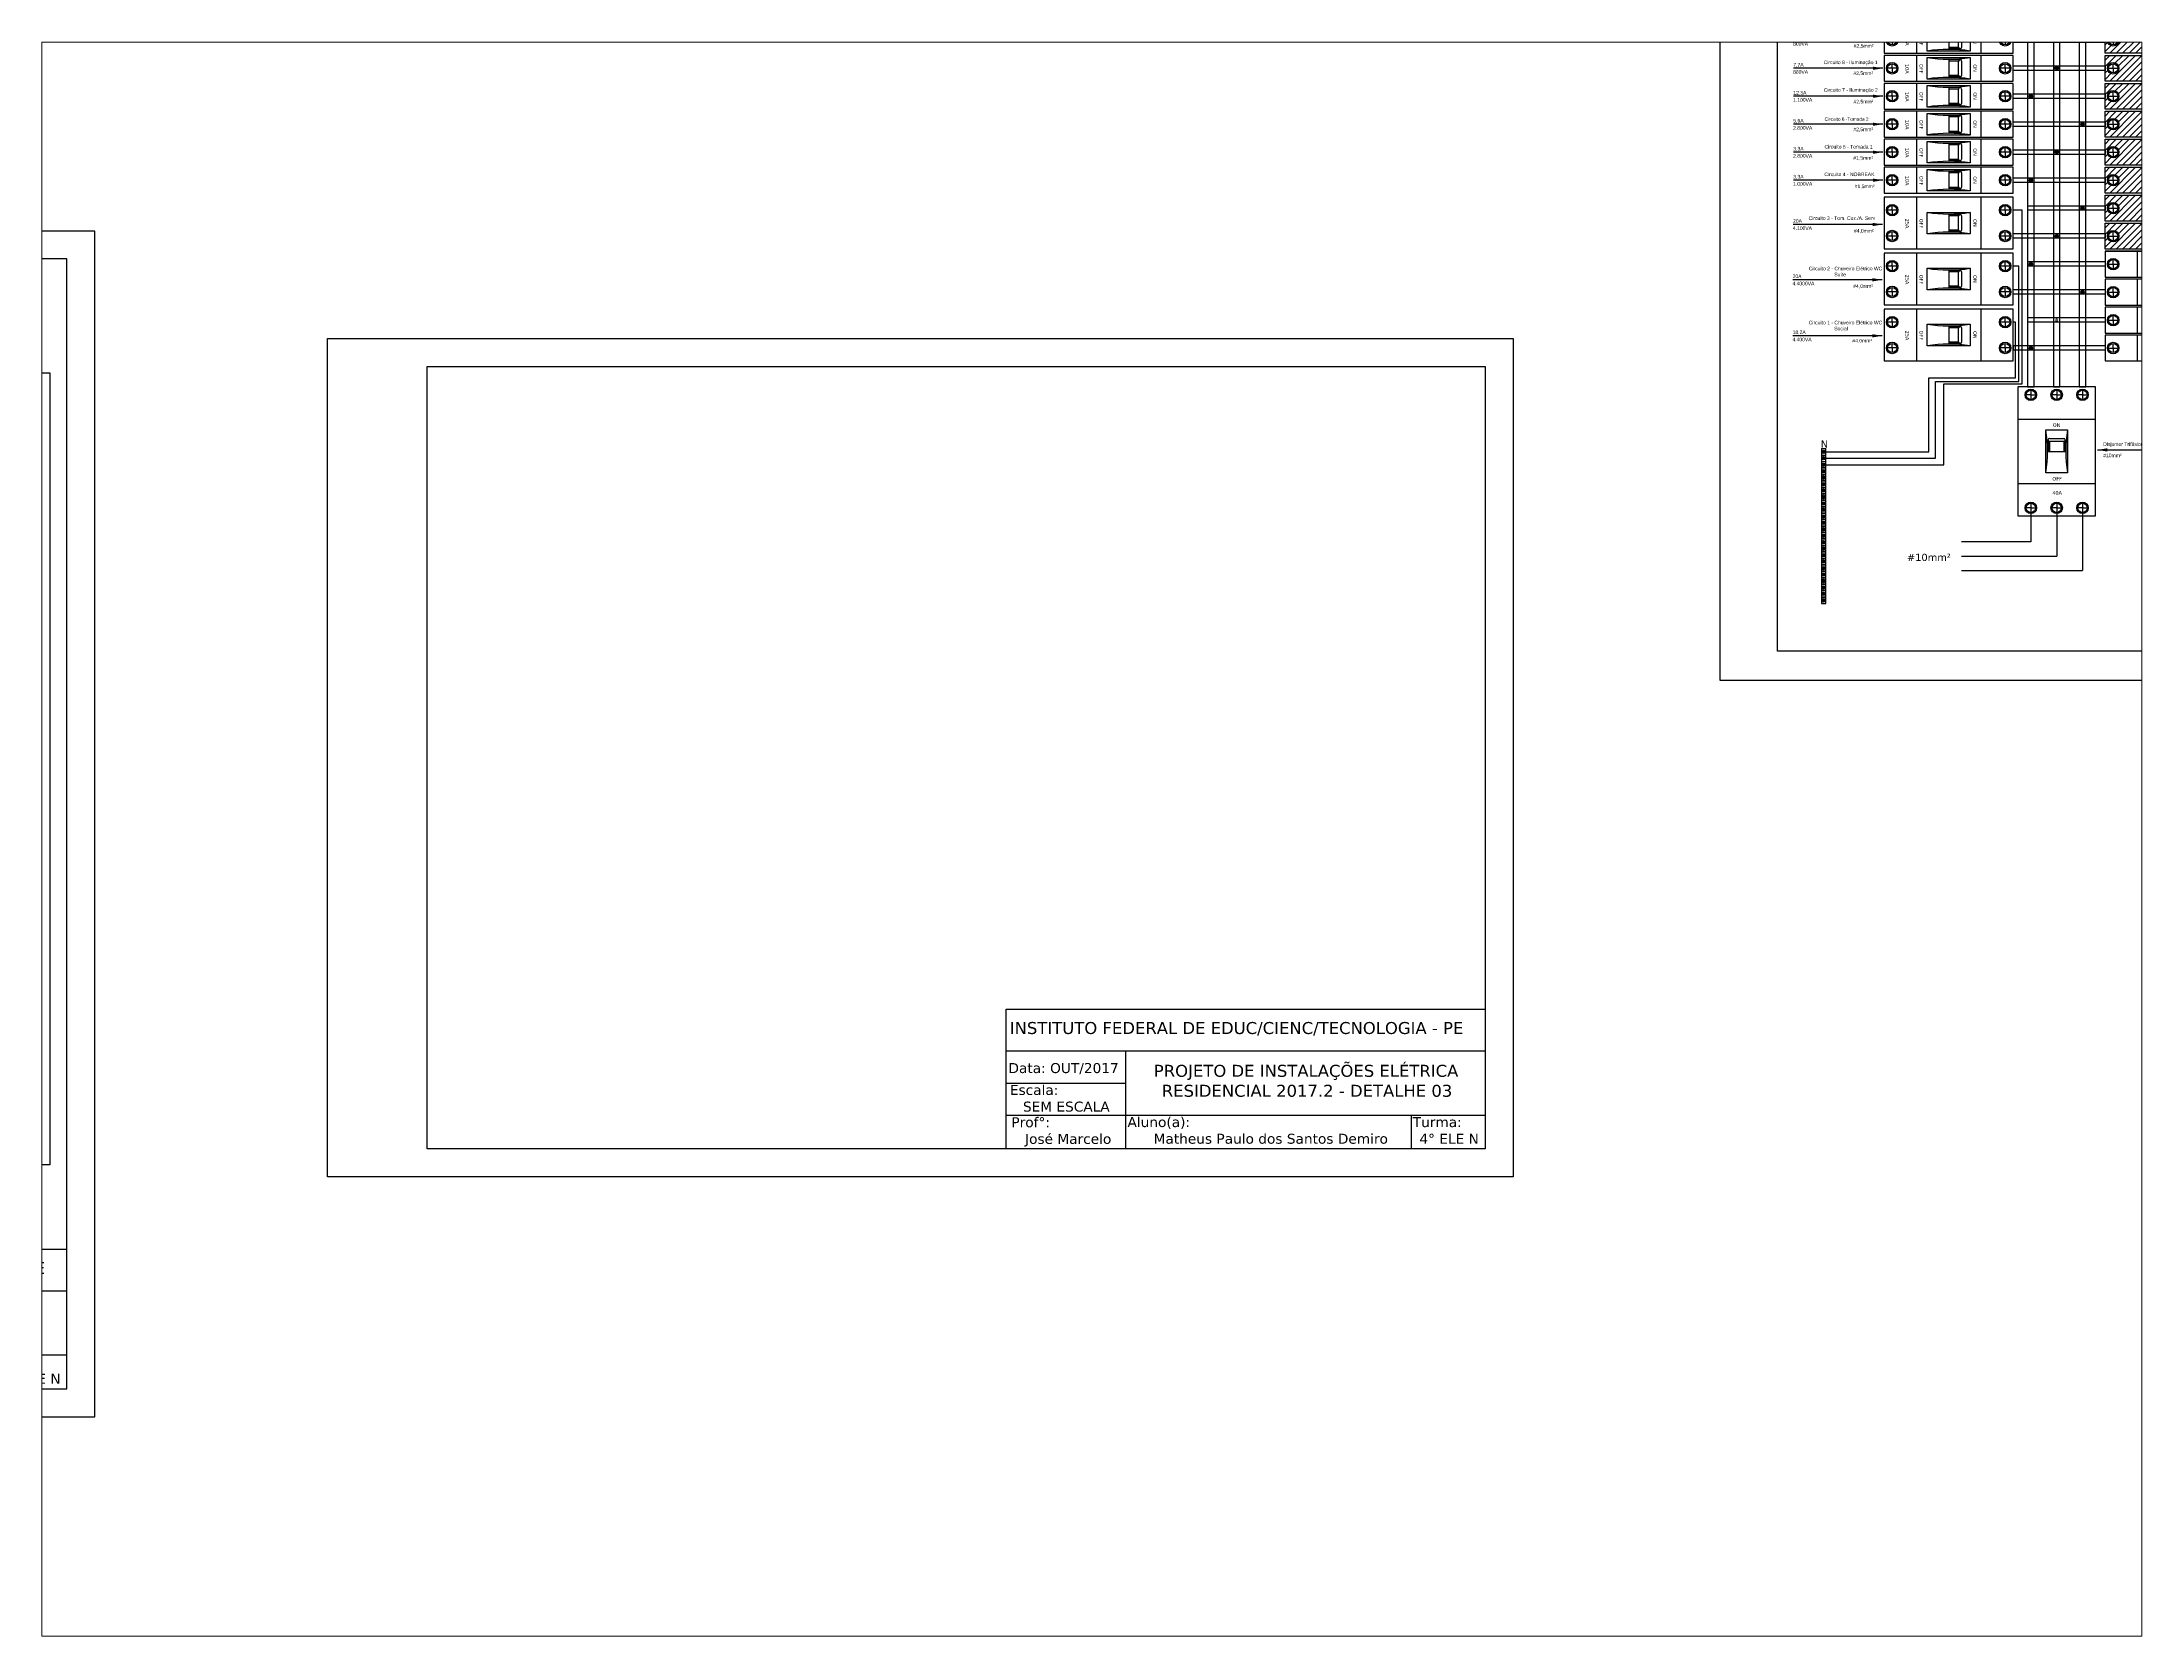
# Paper-space layout 'Layout1' of a CAD drawing. Header units: millimetres. Extents: x 218.8 to 230, y 91.3 to 99.8.
# The model-space entities are those that its viewports show. They can reach past a viewport. Long polylines and large blocks are cut down to what shows.
import ezdxf

# ---------------------------------------------------------------- set-up
doc = ezdxf.new("R2010")
doc.units = ezdxf.units.MM
doc.linetypes.add('ACAD_ISO02W100', pattern=[15, 12, -3])
doc.layers.add('Neutro', color=4, linetype='ACAD_ISO02W100')
doc.layers.add('Texto', color=30, linetype='Continuous')
doc.styles.get("Standard").update_dxf_attribs({"font": 'arial.ttf'})
doc.dimstyles.new('ISO-25', dxfattribs={"dimtxt": 2.5, "dimasz": 2.5, "dimexe": 1.25, "dimexo": 0.625, "dimtad": 1, "dimtxsty": 'Standard', "dimcen": 2.5, "dimadec": 0, "dimazin": 0, "dimtfac": 1, "dimtmove": 0, "dimatfit": 3, "dimfxl": 1, "dimarcsym": 0})

msp = doc.modelspace()

# ---------------------------------------------------------------- hatches: boundary and pattern name
for points in [[(8310.78, 4309.39, 0.078466), (8300, 4309.39)], [(8310.78, 4307.77), (8300, 4307.77, 0.078466)], [(8310.78, 4302.38, 0.078466), (8300, 4302.38)], [(8310.78, 4300.76), (8300, 4300.76, 0.078466)], [(8310.78, 4295.37, 0.078466), (8300, 4295.37)], [(8310.78, 4293.75), (8300, 4293.75, 0.078466)], [(8310.78, 4288.36, 0.078466), (8300, 4288.36)], [(8310.78, 4286.75), (8300, 4286.75, 0.078466)], [(8310.78, 4281.36, 0.078466), (8300, 4281.36)], [(8310.78, 4279.74), (8300, 4279.74, 0.078466)], [(8310.78, 4274.35, 0.078466), (8300, 4274.35)], [(8310.78, 4268.99), (8300, 4268.99, 0.078466)], [(8310.78, 4263.6, 0.078466), (8300, 4263.6)], [(8355.35, 4258.72, 0.078466), (8366.13, 4258.72)], [(8310.78, 4254.98), (8300, 4254.98, 0.078466)], [(8355.35, 4253.32), (8366.13, 4253.32, 0.078466)], [(8355.35, 4251.71, 0.078466), (8366.13, 4251.71)], [(8310.78, 4249.59, 0.078466), (8300, 4249.59)], [(8355.35, 4246.32), (8366.13, 4246.32, 0.078466)], [(8310.78, 4240.96), (8300, 4240.96, 0.078466)], [(8355.35, 4244.7, 0.078466), (8366.13, 4244.7)], [(8355.35, 4239.31), (8366.13, 4239.31, 0.078466)], [(8310.78, 4235.57, 0.078466), (8300, 4235.57)], [(8355.35, 4237.69, 0.078466), (8366.13, 4237.69)], [(8355.35, 4232.3), (8366.13, 4232.3, 0.078466)], [(8329.74, 4214.51), (8329.74, 4203.73, 0.078466)], [(8335.13, 4214.51, 0.078466), (8335.13, 4203.73)]]:
    msp.add_hatch(color=256).paths.add_polyline_path(points)
h = msp.add_hatch(color=256)
h.paths.add_polyline_path([(8339.33, 4312.15, 0.843681), (8338.48, 4312.15)])
h.paths.add_polyline_path([(8339.33, 4312.01), (8338.48, 4312.01, 0.843681)])
h = msp.add_hatch(color=256)
h.paths.add_polyline_path([(8332.86, 4305.15, 0.843681), (8332.02, 4305.15)])
h.paths.add_polyline_path([(8332.86, 4305), (8332.02, 4305, 0.843681)])
h = msp.add_hatch(color=256)
h.paths.add_polyline_path([(8326.39, 4298.14, 0.843681), (8325.55, 4298.14)])
h.paths.add_polyline_path([(8326.39, 4297.99), (8325.55, 4297.99, 0.843681)])
h = msp.add_hatch(color=256)
h.paths.add_polyline_path([(8339.33, 4291.13, 0.843681), (8338.48, 4291.13)])
h.paths.add_polyline_path([(8339.33, 4290.99), (8338.48, 4290.99, 0.843681)])
h = msp.add_hatch(color=256)
h.paths.add_polyline_path([(8332.86, 4284.12, 0.843681), (8332.02, 4284.12)])
h.paths.add_polyline_path([(8332.86, 4283.98), (8332.02, 4283.98, 0.843681)])
h = msp.add_hatch(color=256)
h.paths.add_polyline_path([(8326.39, 4277.12, 0.843681), (8325.55, 4277.12)])
h.paths.add_polyline_path([(8326.39, 4276.97), (8325.55, 4276.97, 0.843681)])
h = msp.add_hatch(color=256)
h.paths.add_polyline_path([(8339.33, 4270.11, 0.843681), (8338.48, 4270.11)])
h.paths.add_polyline_path([(8339.33, 4269.96), (8338.48, 4269.96, 0.843681)])
h = msp.add_hatch(color=256)
h.paths.add_polyline_path([(8332.86, 4263.1, 0.843681), (8332.02, 4263.1)])
h.paths.add_polyline_path([(8332.86, 4262.96), (8332.02, 4262.96, 0.843681)])
h = msp.add_hatch(color=256)
h.paths.add_polyline_path([(8326.39, 4256.09, 0.843681), (8325.55, 4256.09)])
h.paths.add_polyline_path([(8326.39, 4255.95), (8325.55, 4255.95, 0.843681)])
h = msp.add_hatch(color=256)
h.paths.add_polyline_path([(8339.33, 4249.08, 0.843681), (8338.48, 4249.08)])
h.paths.add_polyline_path([(8339.33, 4248.94), (8338.48, 4248.94, 0.843681)])
h = msp.add_hatch(color=256)
h.paths.add_polyline_path([(8332.86, 4242.08, 0.843681), (8332.02, 4242.08)])
h.paths.add_polyline_path([(8332.86, 4241.93), (8332.02, 4241.93, 0.843681)])
h = msp.add_hatch(color=256)
h.paths.add_polyline_path([(8326.39, 4235.07, 0.843681), (8325.55, 4235.07)])
h.paths.add_polyline_path([(8326.39, 4234.93), (8325.55, 4234.93, 0.843681)])
h = msp.add_hatch(color=4)
h.paths.add_polyline_path([(8273.97, 4209.43, 0.36549), (8273.62, 4209.01, 0.36549), (8273.97, 4208.59)])
h.paths.add_polyline_path([(8274.47, 4209.01, 0.36549), (8274.12, 4209.43), (8274.12, 4208.59, 0.36549)])
h = msp.add_hatch(color=4)
h.paths.add_polyline_path([(8273.97, 4207.81, 0.36549), (8273.62, 4207.39, 0.36549), (8273.97, 4206.97)])
h.paths.add_polyline_path([(8274.47, 4207.39, 0.36549), (8274.12, 4207.81), (8274.12, 4206.97, 0.36549)])
h = msp.add_hatch(color=4)
h.paths.add_polyline_path([(8273.97, 4206.19, 0.36549), (8273.62, 4205.77, 0.36549), (8273.97, 4205.35)])
h.paths.add_polyline_path([(8274.47, 4205.77, 0.36549), (8274.12, 4206.19), (8274.12, 4205.35, 0.36549)])
h = msp.add_hatch(color=4)
h.paths.add_polyline_path([(8273.97, 4204.58, 0.36549), (8273.62, 4204.16, 0.36549), (8273.97, 4203.74)])
h.paths.add_polyline_path([(8274.47, 4204.16, 0.36549), (8274.12, 4204.58), (8274.12, 4203.74, 0.36549)])
h = msp.add_hatch(color=4)
h.paths.add_polyline_path([(8273.97, 4202.96, 0.36549), (8273.62, 4202.54, 0.36549), (8273.97, 4202.12)])
h.paths.add_polyline_path([(8274.47, 4202.54, 0.36549), (8274.12, 4202.96), (8274.12, 4202.12, 0.36549)])
h = msp.add_hatch(color=4)
h.paths.add_polyline_path([(8273.97, 4201.34, 0.36549), (8273.62, 4200.92, 0.36549), (8273.97, 4200.5)])
h.paths.add_polyline_path([(8274.47, 4200.92, 0.36549), (8274.12, 4201.34), (8274.12, 4200.5, 0.36549)])
h = msp.add_hatch(color=4)
h.paths.add_polyline_path([(8273.97, 4199.73, 0.36549), (8273.62, 4199.3, 0.36549), (8273.97, 4198.88)])
h.paths.add_polyline_path([(8274.47, 4199.3, 0.36549), (8274.12, 4199.73), (8274.12, 4198.88, 0.36549)])
h = msp.add_hatch(color=4)
h.paths.add_polyline_path([(8273.97, 4198.11, 0.36549), (8273.62, 4197.69, 0.36549), (8273.97, 4197.27)])
h.paths.add_polyline_path([(8274.47, 4197.69, 0.36549), (8274.12, 4198.11), (8274.12, 4197.27, 0.36549)])
h = msp.add_hatch(color=4)
h.paths.add_polyline_path([(8273.97, 4196.49, 0.36549), (8273.62, 4196.07, 0.36549), (8273.97, 4195.65)])
h.paths.add_polyline_path([(8274.47, 4196.07, 0.36549), (8274.12, 4196.49), (8274.12, 4195.65, 0.36549)])
h = msp.add_hatch(color=4)
h.paths.add_polyline_path([(8273.97, 4194.87, 0.36549), (8273.62, 4194.45, 0.36549), (8273.97, 4194.03)])
h.paths.add_polyline_path([(8274.47, 4194.45, 0.36549), (8274.12, 4194.87), (8274.12, 4194.03, 0.36549)])
h = msp.add_hatch(color=4)
h.paths.add_polyline_path([(8273.97, 4193.26, 0.36549), (8273.62, 4192.84, 0.36549), (8273.97, 4192.42)])
h.paths.add_polyline_path([(8274.47, 4192.84, 0.36549), (8274.12, 4193.26), (8274.12, 4192.42, 0.36549)])
h = msp.add_hatch(color=4)
h.paths.add_polyline_path([(8273.97, 4191.64, 0.36549), (8273.62, 4191.22, 0.36549), (8273.97, 4190.8)])
h.paths.add_polyline_path([(8274.47, 4191.22, 0.36549), (8274.12, 4191.64), (8274.12, 4190.8, 0.36549)])
h = msp.add_hatch(color=4)
h.paths.add_polyline_path([(8273.97, 4190.02, 0.36549), (8273.62, 4189.6, 0.36549), (8273.97, 4189.18)])
h.paths.add_polyline_path([(8274.47, 4189.6, 0.36549), (8274.12, 4190.02), (8274.12, 4189.18, 0.36549)])
h = msp.add_hatch(color=4)
h.paths.add_polyline_path([(8273.97, 4188.41, 0.36549), (8273.62, 4187.98, 0.36549), (8273.97, 4187.56)])
h.paths.add_polyline_path([(8274.47, 4187.98, 0.36549), (8274.12, 4188.41), (8274.12, 4187.56, 0.36549)])
h = msp.add_hatch(color=4)
h.paths.add_polyline_path([(8273.97, 4186.79, 0.36549), (8273.62, 4186.37, 0.36549), (8273.97, 4185.95)])
h.paths.add_polyline_path([(8274.47, 4186.37, 0.36549), (8274.12, 4186.79), (8274.12, 4185.95, 0.36549)])
h = msp.add_hatch(color=4)
h.paths.add_polyline_path([(8273.97, 4185.17, 0.36549), (8273.62, 4184.75, 0.36549), (8273.97, 4184.33)])
h.paths.add_polyline_path([(8274.47, 4184.75, 0.36549), (8274.12, 4185.17), (8274.12, 4184.33, 0.36549)])
h = msp.add_hatch(color=4)
h.paths.add_polyline_path([(8273.97, 4183.55, 0.36549), (8273.62, 4183.13, 0.36549), (8273.97, 4182.71)])
h.paths.add_polyline_path([(8274.47, 4183.13, 0.36549), (8274.12, 4183.55), (8274.12, 4182.71, 0.36549)])
h = msp.add_hatch(color=4)
h.paths.add_polyline_path([(8273.97, 4181.94, 0.36549), (8273.62, 4181.52, 0.36549), (8273.97, 4181.1)])
h.paths.add_polyline_path([(8274.47, 4181.52, 0.36549), (8274.12, 4181.94), (8274.12, 4181.1, 0.36549)])
h = msp.add_hatch(color=4)
h.paths.add_polyline_path([(8273.97, 4180.32, 0.36549), (8273.62, 4179.9, 0.36549), (8273.97, 4179.48)])
h.paths.add_polyline_path([(8274.47, 4179.9, 0.36549), (8274.12, 4180.32), (8274.12, 4179.48, 0.36549)])
h = msp.add_hatch(color=4)
h.paths.add_polyline_path([(8273.97, 4178.7, 0.36549), (8273.62, 4178.28, 0.36549), (8273.97, 4177.86)])
h.paths.add_polyline_path([(8274.47, 4178.28, 0.36549), (8274.12, 4178.7), (8274.12, 4177.86, 0.36549)])
h = msp.add_hatch(color=4)
h.paths.add_polyline_path([(8273.97, 4177.09, 0.36549), (8273.62, 4176.66, 0.36549), (8273.97, 4176.24)])
h.paths.add_polyline_path([(8274.47, 4176.66, 0.36549), (8274.12, 4177.09), (8274.12, 4176.24, 0.36549)])
h = msp.add_hatch(color=4)
h.paths.add_polyline_path([(8273.97, 4175.47, 0.36549), (8273.62, 4175.05, 0.36549), (8273.97, 4174.63)])
h.paths.add_polyline_path([(8274.47, 4175.05, 0.36549), (8274.12, 4175.47), (8274.12, 4174.63, 0.36549)])
h = msp.add_hatch(color=4)
h.paths.add_polyline_path([(8273.97, 4173.85, 0.36549), (8273.62, 4173.43, 0.36549), (8273.97, 4173.01)])
h.paths.add_polyline_path([(8274.47, 4173.43, 0.36549), (8274.12, 4173.85), (8274.12, 4173.01, 0.36549)])
h = msp.add_hatch(color=4)
h.paths.add_polyline_path([(8273.97, 4172.23, 0.36549), (8273.62, 4171.81, 0.36549), (8273.97, 4171.39)])
h.paths.add_polyline_path([(8274.47, 4171.81, 0.36549), (8274.12, 4172.23), (8274.12, 4171.39, 0.36549)])
at = {"layer": 'Texto'}
h = msp.add_hatch(dxfattribs=at)
h.set_pattern_fill('ANSI31', color=0, scale=0.35937)
h.set_pattern_definition([(45, (4814.9791, 2782.2102), (-0.80680866, 0.80680866), [])])
h.paths.add_polyline_path([(8344.56, 4308.85), (8376.91, 4308.85), (8376.91, 4315.32), (8344.56, 4315.32)])
h.paths.add_polyline_path([(8373.45, 4312.08, -1), (8376.32, 4312.08, -1)], flags=16)
h.paths.add_polyline_path([(8345.44, 4312.08, -1), (8347.73, 4312.08, -1)], flags=16)
h = msp.add_hatch(dxfattribs=at)
h.set_pattern_fill('ANSI31', color=0, scale=0.35937)
h.set_pattern_definition([(45, (4814.9791, 2775.2025), (-0.80680866, 0.80680866), [])])
h.paths.add_polyline_path([(8344.56, 4301.84), (8376.91, 4301.84), (8376.91, 4308.31), (8344.56, 4308.31)])
h.paths.add_polyline_path([(8373.45, 4305.07, -1), (8376.32, 4305.07, -1)], flags=16)
h.paths.add_polyline_path([(8345.44, 4305.07, -1), (8347.73, 4305.07, -1)], flags=16)
h = msp.add_hatch(dxfattribs=at)
h.set_pattern_fill('ANSI31', color=0, scale=0.35937)
h.set_pattern_definition([(45, (4814.9791, 2768.1948), (-0.80680866, 0.80680866), [])])
h.paths.add_polyline_path([(8344.56, 4294.83), (8376.91, 4294.83), (8376.91, 4301.3), (8344.56, 4301.3)])
h.paths.add_polyline_path([(8373.45, 4298.07, -1), (8376.32, 4298.07, -1)], flags=16)
h.paths.add_polyline_path([(8345.44, 4298.07, -1), (8347.73, 4298.07, -1)], flags=16)
h = msp.add_hatch(dxfattribs=at)
h.set_pattern_fill('ANSI31', color=0, scale=0.35937)
h.set_pattern_definition([(45, (4814.9791, 2761.187), (-0.80680866, 0.80680866), [])])
h.paths.add_polyline_path([(8344.56, 4287.82), (8376.91, 4287.82), (8376.91, 4294.29), (8344.56, 4294.29)])
h.paths.add_polyline_path([(8373.45, 4291.06, -1), (8376.32, 4291.06, -1)], flags=16)
h.paths.add_polyline_path([(8345.44, 4291.06, -1), (8347.73, 4291.06, -1)], flags=16)
h = msp.add_hatch(dxfattribs=at)
h.set_pattern_fill('ANSI31', color=0, scale=0.35937)
h.set_pattern_definition([(45, (4814.9791, 2754.1793), (-0.80680866, 0.80680866), [])])
h.paths.add_polyline_path([(8344.56, 4280.82), (8376.91, 4280.82), (8376.91, 4287.29), (8344.56, 4287.29)])
h.paths.add_polyline_path([(8373.45, 4284.05, -1), (8376.32, 4284.05, -1)], flags=16)
h.paths.add_polyline_path([(8345.44, 4284.05, -1), (8347.73, 4284.05, -1)], flags=16)
h = msp.add_hatch(dxfattribs=at)
h.set_pattern_fill('ANSI31', color=0, scale=0.35937)
h.set_pattern_definition([(45, (4814.9791, 2747.1716), (-0.80680866, 0.80680866), [])])
h.paths.add_polyline_path([(8344.56, 4273.81), (8376.91, 4273.81), (8376.91, 4280.28), (8344.56, 4280.28)])
h.paths.add_polyline_path([(8373.45, 4277.04, -1), (8376.32, 4277.04, -1)], flags=16)
h.paths.add_polyline_path([(8345.44, 4277.04, -1), (8347.73, 4277.04, -1)], flags=16)
h = msp.add_hatch(dxfattribs=at)
h.set_pattern_fill('ANSI31', color=0, scale=0.35937)
h.set_pattern_definition([(45, (4814.9791, 2740.1639), (-0.80680866, 0.80680866), [])])
h.paths.add_polyline_path([(8344.56, 4266.8), (8376.91, 4266.8), (8376.91, 4273.27), (8344.56, 4273.27)])
h.paths.add_polyline_path([(8373.45, 4270.04, -1), (8376.32, 4270.04, -1)], flags=16)
h.paths.add_polyline_path([(8345.44, 4270.04, -1), (8347.73, 4270.04, -1)], flags=16)
h = msp.add_hatch(dxfattribs=at)
h.set_pattern_fill('ANSI31', color=0, scale=0.35937)
h.set_pattern_definition([(45, (4814.9791, 2733.1562), (-0.80680866, 0.80680866), [])])
h.paths.add_polyline_path([(8344.56, 4259.79), (8376.91, 4259.79), (8376.91, 4266.26), (8344.56, 4266.26)])
h.paths.add_polyline_path([(8373.45, 4263.03, -1), (8376.32, 4263.03, -1)], flags=16)
h.paths.add_polyline_path([(8345.44, 4263.03, -1), (8347.73, 4263.03, -1)], flags=16)

# ---------------------------------------------------------------- linework, layer by layer
at = {"color": 3, "linetype": 'ACAD_ISO02W100'}
for p, q in [((8262.49, 4159.07), (8262.49, 4346.66)), ((8406.23, 4159.07), (8262.49, 4159.07))]:
    msp.add_line(p, q, dxfattribs=at)
at = {"color": 5}
for p, q in [((8325.16, 4322.98), (8325.16, 4225.29)), ((8326.78, 4225.29), (8326.78, 4322.98)), ((8331.63, 4322.98), (8331.63, 4225.29)), ((8333.24, 4225.29), (8333.24, 4322.98)), ((8338.1, 4322.98), (8338.1, 4225.29)), ((8339.71, 4225.29), (8339.71, 4322.98))]:
    msp.add_line(p, q, dxfattribs=at)
for p, q in [((8289.22, 4315.32), (8289.22, 4308.85)), ((8291.24, 4312.08), (8291.24, 4313.23)), ((8297.31, 4315.32), (8297.31, 4308.85)), ((8300, 4309.39), (8300, 4314.78)), ((8305.39, 4314.35), (8305.39, 4309.81)), ((8308.24, 4314.25), (8305.39, 4314.25)), ((8307.88, 4313.89), (8305.39, 4313.89)), ((8307.88, 4310.3), (8307.88, 4313.89)), ((8308.6, 4313.89), (8308.6, 4310.3)), ((8310.78, 4314.78), (8310.78, 4309.39)), ((8313.48, 4315.32), (8313.48, 4308.85)), ((8319.54, 4312.08), (8319.54, 4313.23)), ((8321.56, 4308.85), (8321.56, 4315.32)), ((8346.59, 4312.08), (8346.59, 4313.23)), ((8289.22, 4308.85), (8321.56, 4308.85)), ((8289.22, 4308.31), (8289.22, 4301.84)), ((8321.56, 4308.31), (8289.22, 4308.31)), ((8291.24, 4312.08), (8290.1, 4312.08)), ((8292.39, 4312.08), (8291.24, 4312.08)), ((8291.24, 4312.08), (8291.24, 4310.94)), ((8297.31, 4308.31), (8297.31, 4301.84)), ((8310.78, 4309.39), (8300, 4309.39)), ((8307.88, 4310.29), (8305.39, 4310.29)), ((8308.24, 4309.94), (8305.39, 4309.94)), ((8313.48, 4308.31), (8313.48, 4301.84)), ((8319.54, 4312.08), (8318.4, 4312.08)), ((8320.69, 4312.08), (8319.54, 4312.08)), ((8319.54, 4312.08), (8319.54, 4310.94)), ((8321.56, 4311.54), (8321.56, 4312.62)), ((8321.56, 4311.54), (8321.56, 4312.62)), ((8321.56, 4301.84), (8321.56, 4308.31)), ((8338.48, 4312.15), (8339.33, 4312.15)), ((8338.48, 4312.01), (8339.33, 4312.01)), ((8345.44, 4312.08), (8346.59, 4312.08)), ((8346.59, 4312.08), (8346.59, 4310.94)), ((8346.59, 4312.08), (8347.73, 4312.08)), ((8291.24, 4305.07), (8290.1, 4305.07)), ((8291.24, 4305.07), (8291.24, 4306.22)), ((8292.39, 4305.07), (8291.24, 4305.07)), ((8291.24, 4305.07), (8291.24, 4303.93)), ((8300, 4302.38), (8300, 4307.77)), ((8300, 4307.77), (8310.78, 4307.77)), ((8305.39, 4307.35), (8305.39, 4302.8)), ((8308.24, 4307.24), (8305.39, 4307.24)), ((8307.88, 4306.89), (8305.39, 4306.89)), ((8307.88, 4303.28), (8305.39, 4303.28)), ((8308.24, 4302.93), (8305.39, 4302.93)), ((8307.88, 4303.29), (8307.88, 4306.89)), ((8308.6, 4306.89), (8308.6, 4303.29)), ((8310.78, 4307.77), (8310.78, 4302.38)), ((8319.54, 4305.07), (8318.4, 4305.07)), ((8319.54, 4305.07), (8319.54, 4306.22)), ((8320.69, 4305.07), (8319.54, 4305.07)), ((8319.54, 4305.07), (8319.54, 4303.93)), ((8321.56, 4304.54), (8321.56, 4305.61)), ((8321.56, 4304.54), (8321.56, 4305.61)), ((8332.02, 4305.15), (8332.86, 4305.15)), ((8332.02, 4305), (8332.86, 4305)), ((8345.44, 4305.07), (8346.59, 4305.07)), ((8346.59, 4305.07), (8346.59, 4306.22)), ((8346.59, 4305.07), (8346.59, 4303.93)), ((8346.59, 4305.07), (8347.73, 4305.07)), ((8289.22, 4301.84), (8321.56, 4301.84)), ((8289.22, 4301.3), (8289.22, 4294.83)), ((8321.56, 4301.3), (8289.22, 4301.3)), ((8291.24, 4298.07), (8290.1, 4298.07)), ((8291.24, 4298.07), (8291.24, 4299.21)), ((8292.39, 4298.07), (8291.24, 4298.07)), ((8291.24, 4298.07), (8291.24, 4296.92)), ((8297.31, 4301.3), (8297.31, 4294.83)), ((8310.78, 4302.38), (8300, 4302.38)), ((8300, 4295.37), (8300, 4300.76)), ((8300, 4300.76), (8310.78, 4300.76)), ((8305.39, 4300.34), (8305.39, 4295.79)), ((8308.24, 4300.24), (8305.39, 4300.24)), ((8307.88, 4299.88), (8305.39, 4299.88)), ((8307.88, 4296.28), (8307.88, 4299.88)), ((8308.6, 4299.88), (8308.6, 4296.28)), ((8310.78, 4300.76), (8310.78, 4295.37)), ((8313.48, 4301.3), (8313.48, 4294.83)), ((8319.54, 4298.07), (8318.4, 4298.07)), ((8319.54, 4298.07), (8319.54, 4299.21)), ((8320.69, 4298.07), (8319.54, 4298.07)), ((8319.54, 4298.07), (8319.54, 4296.92)), ((8321.56, 4294.83), (8321.56, 4301.3)), ((8321.56, 4297.53), (8321.56, 4298.61)), ((8321.56, 4297.53), (8321.56, 4298.61)), ((8325.55, 4298.14), (8326.39, 4298.14)), ((8325.55, 4297.99), (8326.39, 4297.99)), ((8345.44, 4298.07), (8346.59, 4298.07)), ((8346.59, 4298.07), (8346.59, 4299.21)), ((8346.59, 4298.07), (8346.59, 4296.92)), ((8346.59, 4298.07), (8347.73, 4298.07)), ((8289.22, 4294.83), (8321.56, 4294.83)), ((8289.22, 4294.29), (8289.22, 4287.82)), ((8321.56, 4294.29), (8289.22, 4294.29)), ((8291.24, 4291.06), (8291.24, 4292.21)), ((8297.31, 4294.29), (8297.31, 4287.82)), ((8310.78, 4295.37), (8300, 4295.37)), ((8300, 4288.36), (8300, 4293.75)), ((8300, 4293.75), (8310.78, 4293.75)), ((8307.88, 4296.27), (8305.39, 4296.27)), ((8308.24, 4295.92), (8305.39, 4295.92)), ((8305.39, 4293.33), (8305.39, 4288.79)), ((8308.24, 4293.23), (8305.39, 4293.23)), ((8307.88, 4292.87), (8305.39, 4292.87)), ((8307.88, 4289.28), (8307.88, 4292.87)), ((8308.6, 4292.87), (8308.6, 4289.28)), ((8310.78, 4293.75), (8310.78, 4288.36)), ((8313.48, 4294.29), (8313.48, 4287.82)), ((8319.54, 4291.06), (8319.54, 4292.21)), ((8321.56, 4287.82), (8321.56, 4294.29)), ((8346.59, 4291.06), (8346.59, 4292.21)), ((8289.22, 4287.82), (8321.56, 4287.82)), ((8289.22, 4287.29), (8289.22, 4280.82)), ((8321.56, 4287.29), (8289.22, 4287.29)), ((8291.24, 4291.06), (8290.1, 4291.06)), ((8292.39, 4291.06), (8291.24, 4291.06)), ((8291.24, 4291.06), (8291.24, 4289.91)), ((8297.31, 4287.29), (8297.31, 4280.82)), ((8310.78, 4288.36), (8300, 4288.36)), ((8307.88, 4289.26), (8305.39, 4289.26)), ((8308.24, 4288.92), (8305.39, 4288.92)), ((8313.48, 4287.29), (8313.48, 4280.82)), ((8319.54, 4291.06), (8318.4, 4291.06)), ((8320.69, 4291.06), (8319.54, 4291.06)), ((8319.54, 4291.06), (8319.54, 4289.91)), ((8321.56, 4290.52), (8321.56, 4291.6)), ((8321.56, 4290.52), (8321.56, 4291.6)), ((8321.56, 4280.82), (8321.56, 4287.29)), ((8338.48, 4291.13), (8339.33, 4291.13)), ((8338.48, 4290.99), (8339.33, 4290.99)), ((8345.44, 4291.06), (8346.59, 4291.06)), ((8346.59, 4291.06), (8346.59, 4289.91)), ((8346.59, 4291.06), (8347.73, 4291.06)), ((8291.24, 4284.05), (8290.1, 4284.05)), ((8291.24, 4284.05), (8291.24, 4285.2)), ((8292.39, 4284.05), (8291.24, 4284.05)), ((8291.24, 4284.05), (8291.24, 4282.9)), ((8300, 4281.36), (8300, 4286.75)), ((8300, 4286.75), (8310.78, 4286.75)), ((8305.39, 4286.32), (8305.39, 4281.78)), ((8308.24, 4286.22), (8305.39, 4286.22)), ((8307.88, 4285.86), (8305.39, 4285.86)), ((8307.88, 4282.25), (8305.39, 4282.25)), ((8308.24, 4281.91), (8305.39, 4281.91)), ((8307.88, 4282.27), (8307.88, 4285.86)), ((8308.6, 4285.86), (8308.6, 4282.27)), ((8310.78, 4286.75), (8310.78, 4281.36)), ((8319.54, 4284.05), (8318.4, 4284.05)), ((8319.54, 4284.05), (8319.54, 4285.2)), ((8320.69, 4284.05), (8319.54, 4284.05)), ((8319.54, 4284.05), (8319.54, 4282.9)), ((8321.56, 4283.51), (8321.56, 4284.59)), ((8321.56, 4283.51), (8321.56, 4284.59)), ((8332.02, 4284.12), (8332.86, 4284.12)), ((8332.02, 4283.98), (8332.86, 4283.98)), ((8345.44, 4284.05), (8346.59, 4284.05)), ((8346.59, 4284.05), (8346.59, 4285.2)), ((8346.59, 4284.05), (8346.59, 4282.9)), ((8346.59, 4284.05), (8347.73, 4284.05)), ((8289.22, 4280.82), (8321.56, 4280.82)), ((8289.22, 4280.28), (8289.22, 4273.81)), ((8321.56, 4280.28), (8289.22, 4280.28)), ((8291.24, 4277.04), (8290.1, 4277.04)), ((8291.24, 4277.04), (8291.24, 4278.19)), ((8292.39, 4277.04), (8291.24, 4277.04)), ((8291.24, 4277.04), (8291.24, 4275.9)), ((8297.31, 4280.28), (8297.31, 4273.81)), ((8310.78, 4281.36), (8300, 4281.36)), ((8300, 4274.35), (8300, 4279.74)), ((8300, 4279.74), (8310.78, 4279.74)), ((8305.39, 4279.32), (8305.39, 4274.77)), ((8308.24, 4279.21), (8305.39, 4279.21)), ((8307.88, 4278.85), (8305.39, 4278.85)), ((8307.88, 4275.26), (8307.88, 4278.85)), ((8308.6, 4278.85), (8308.6, 4275.26)), ((8310.78, 4279.74), (8310.78, 4274.35)), ((8313.48, 4280.28), (8313.48, 4273.81)), ((8319.54, 4277.04), (8318.4, 4277.04)), ((8319.54, 4277.04), (8319.54, 4278.19)), ((8320.69, 4277.04), (8319.54, 4277.04)), ((8319.54, 4277.04), (8319.54, 4275.9)), ((8321.56, 4273.81), (8321.56, 4280.28)), ((8321.56, 4276.5), (8321.56, 4277.58)), ((8321.56, 4276.5), (8321.56, 4277.58)), ((8325.55, 4277.12), (8326.39, 4277.12)), ((8325.55, 4276.97), (8326.39, 4276.97)), ((8344.56, 4277.58), (8344.56, 4276.5)), ((8345.44, 4277.04), (8346.59, 4277.04)), ((8346.59, 4277.04), (8346.59, 4278.19)), ((8346.59, 4277.04), (8346.59, 4275.9)), ((8346.59, 4277.04), (8347.73, 4277.04)), ((8289.22, 4273.81), (8321.56, 4273.81)), ((8289.22, 4272.77), (8289.22, 4259.83)), ((8321.56, 4272.77), (8289.22, 4272.77)), ((8297.31, 4272.77), (8297.31, 4259.83)), ((8310.78, 4274.35), (8300, 4274.35)), ((8307.88, 4275.25), (8305.39, 4275.25)), ((8308.24, 4274.9), (8305.39, 4274.9)), ((8313.48, 4272.77), (8313.48, 4259.83)), ((8321.56, 4259.83), (8321.56, 4272.77)), ((8346.59, 4270.04), (8346.59, 4271.18)), ((8291.24, 4269.53), (8290.1, 4269.53)), ((8291.24, 4269.53), (8291.24, 4270.68)), ((8292.39, 4269.53), (8291.24, 4269.53)), ((8291.24, 4269.53), (8291.24, 4268.39)), ((8300, 4263.6), (8300, 4268.99)), ((8300, 4268.99), (8310.78, 4268.99)), ((8305.39, 4268.57), (8305.39, 4264.03)), ((8308.24, 4268.47), (8305.39, 4268.47)), ((8307.88, 4268.11), (8305.39, 4268.11)), ((8307.88, 4264.52), (8307.88, 4268.11)), ((8308.6, 4268.11), (8308.6, 4264.52)), ((8310.78, 4268.99), (8310.78, 4263.6)), ((8319.54, 4269.53), (8318.4, 4269.53)), ((8319.54, 4269.53), (8319.54, 4270.68)), ((8320.69, 4269.53), (8319.54, 4269.53)), ((8319.54, 4269.53), (8319.54, 4268.39)), ((8321.56, 4269.5), (8321.56, 4270.57)), ((8338.48, 4270.11), (8339.33, 4270.11)), ((8338.48, 4269.96), (8339.33, 4269.96)), ((8344.56, 4270.57), (8344.56, 4269.5)), ((8345.44, 4270.04), (8346.59, 4270.04)), ((8346.59, 4270.04), (8346.59, 4268.89)), ((8346.59, 4270.04), (8347.73, 4270.04)), ((7841.06, 4264.31), (7631.06, 4264.31)), ((7841.06, 3967.31), (7841.06, 4264.31)), ((8291.24, 4263.06), (8290.1, 4263.06)), ((8291.24, 4263.06), (8291.24, 4264.21)), ((8292.39, 4263.06), (8291.24, 4263.06)), ((8291.24, 4263.06), (8291.24, 4261.92)), ((8310.78, 4263.6), (8300, 4263.6)), ((8307.88, 4264.5), (8305.39, 4264.5)), ((8308.24, 4264.16), (8305.39, 4264.16)), ((8319.54, 4263.06), (8318.4, 4263.06)), ((8319.54, 4263.06), (8319.54, 4264.21)), ((8320.69, 4263.06), (8319.54, 4263.06)), ((8319.54, 4263.06), (8319.54, 4261.92)), ((8321.56, 4262.49), (8321.56, 4263.57)), ((8332.02, 4263.1), (8332.86, 4263.1)), ((8332.02, 4262.96), (8332.86, 4262.96)), ((8344.56, 4263.57), (8344.56, 4262.49)), ((8345.44, 4263.03), (8346.59, 4263.03)), ((8346.59, 4263.03), (8346.59, 4264.17)), ((8346.59, 4263.03), (8346.59, 4261.88)), ((8346.59, 4263.03), (8347.73, 4263.03)), ((7834.06, 4257.31), (7656.06, 4257.31)), ((7834.06, 3974.31), (7834.06, 4257.31)), ((8289.22, 4259.83), (8321.56, 4259.83)), ((8289.22, 4258.75), (8289.22, 4245.81)), ((8321.56, 4258.75), (8289.22, 4258.75)), ((8291.24, 4255.52), (8290.1, 4255.52)), ((8291.24, 4255.52), (8291.24, 4256.66)), ((8292.39, 4255.52), (8291.24, 4255.52)), ((8291.24, 4255.52), (8291.24, 4254.37)), ((8297.31, 4258.75), (8297.31, 4245.81)), ((8313.48, 4258.75), (8313.48, 4245.81)), ((8319.54, 4255.52), (8318.4, 4255.52)), ((8319.54, 4255.52), (8319.54, 4256.66)), ((8320.69, 4255.52), (8319.54, 4255.52)), ((8319.54, 4255.52), (8319.54, 4254.37)), ((8321.56, 4245.81), (8321.56, 4258.75)), ((8321.56, 4255.48), (8321.56, 4256.56)), ((8325.55, 4256.09), (8326.39, 4256.09)), ((8325.55, 4255.95), (8326.39, 4255.95)), ((8376.91, 4259.25), (8344.56, 4259.25)), ((8344.56, 4259.25), (8344.56, 4252.79)), ((8344.56, 4259.25), (8376.91, 4259.25)), ((8344.56, 4256.56), (8344.56, 4255.48)), ((8345.44, 4256.02), (8346.59, 4256.02)), ((8346.59, 4256.02), (8346.59, 4257.17)), ((8346.59, 4256.02), (8346.59, 4254.87)), ((8346.59, 4256.02), (8347.73, 4256.02)), ((8352.65, 4252.79), (8352.65, 4259.25)), ((8355.35, 4253.32), (8355.35, 4258.72)), ((8355.35, 4258.72), (8366.13, 4258.72)), ((8291.24, 4249.05), (8291.24, 4250.2)), ((8300, 4249.59), (8300, 4254.98)), ((8300, 4254.98), (8310.78, 4254.98)), ((8305.39, 4254.56), (8305.39, 4250.01)), ((8308.24, 4254.45), (8305.39, 4254.45)), ((8307.88, 4254.09), (8305.39, 4254.09)), ((8307.88, 4250.49), (8305.39, 4250.49)), ((8308.24, 4250.14), (8305.39, 4250.14)), ((8307.88, 4250.5), (8307.88, 4254.09)), ((8308.6, 4254.09), (8308.6, 4250.5)), ((8310.78, 4254.98), (8310.78, 4249.59)), ((8319.54, 4249.05), (8319.54, 4250.2)), ((8344.56, 4252.79), (8376.91, 4252.79)), ((8376.91, 4252.25), (8344.56, 4252.25)), ((8344.56, 4252.25), (8344.56, 4245.78)), ((8346.59, 4249.01), (8346.59, 4250.16)), ((8352.65, 4245.78), (8352.65, 4252.25)), ((8366.13, 4253.32), (8355.35, 4253.32)), ((8355.35, 4246.32), (8355.35, 4251.71)), ((8355.35, 4251.71), (8366.13, 4251.71)), ((8289.22, 4245.81), (8321.56, 4245.81)), ((8291.24, 4249.05), (8290.1, 4249.05)), ((8292.39, 4249.05), (8291.24, 4249.05)), ((8291.24, 4249.05), (8291.24, 4247.9)), ((8310.78, 4249.59), (8300, 4249.59)), ((8319.54, 4249.05), (8318.4, 4249.05)), ((8320.69, 4249.05), (8319.54, 4249.05)), ((8319.54, 4249.05), (8319.54, 4247.9)), ((8321.56, 4248.47), (8321.56, 4249.55)), ((8338.48, 4249.08), (8339.33, 4249.08)), ((8338.48, 4248.94), (8339.33, 4248.94)), ((8344.56, 4249.55), (8344.56, 4248.47)), ((8344.56, 4245.78), (8376.91, 4245.78)), ((8376.91, 4245.24), (8344.56, 4245.24)), ((8344.56, 4245.24), (8344.56, 4238.77)), ((8345.44, 4249.01), (8346.59, 4249.01)), ((8346.59, 4249.01), (8346.59, 4247.87)), ((8346.59, 4249.01), (8347.73, 4249.01)), ((8352.65, 4238.77), (8352.65, 4245.24)), ((8366.13, 4246.32), (8355.35, 4246.32)), ((8289.22, 4244.74), (8289.22, 4231.8)), ((8321.56, 4244.74), (8289.22, 4244.74)), ((8291.24, 4241.5), (8290.1, 4241.5)), ((8291.24, 4241.5), (8291.24, 4242.65)), ((8292.39, 4241.5), (8291.24, 4241.5)), ((8291.24, 4241.5), (8291.24, 4240.36)), ((8297.31, 4244.74), (8297.31, 4231.8)), ((8300, 4235.57), (8300, 4240.96)), ((8300, 4240.96), (8310.78, 4240.96)), ((8305.39, 4240.54), (8305.39, 4236)), ((8308.24, 4240.44), (8305.39, 4240.44)), ((8307.88, 4240.08), (8305.39, 4240.08)), ((8307.88, 4236.49), (8307.88, 4240.08)), ((8308.6, 4240.08), (8308.6, 4236.49)), ((8310.78, 4240.96), (8310.78, 4235.57)), ((8313.48, 4244.74), (8313.48, 4231.8)), ((8319.54, 4241.5), (8318.4, 4241.5)), ((8319.54, 4241.5), (8319.54, 4242.65)), ((8320.69, 4241.5), (8319.54, 4241.5)), ((8319.54, 4241.5), (8319.54, 4240.36)), ((8321.56, 4231.8), (8321.56, 4244.74)), ((8321.56, 4241.47), (8321.56, 4242.54)), ((8344.56, 4242.54), (8344.56, 4241.47)), ((8345.44, 4242), (8346.59, 4242)), ((8346.59, 4242), (8346.59, 4243.15)), ((8346.59, 4242), (8346.59, 4240.86)), ((8346.59, 4242), (8347.73, 4242)), ((8355.35, 4239.31), (8355.35, 4244.7)), ((8355.35, 4244.7), (8366.13, 4244.7)), ((8291.24, 4235.03), (8290.1, 4235.03)), ((8291.24, 4235.03), (8291.24, 4236.18)), ((8292.39, 4235.03), (8291.24, 4235.03)), ((8291.24, 4235.03), (8291.24, 4233.89)), ((8310.78, 4235.57), (8300, 4235.57)), ((8307.88, 4236.47), (8305.39, 4236.47)), ((8308.24, 4236.13), (8305.39, 4236.13)), ((8319.54, 4235.03), (8318.4, 4235.03)), ((8319.54, 4235.03), (8319.54, 4236.18)), ((8320.69, 4235.03), (8319.54, 4235.03)), ((8319.54, 4235.03), (8319.54, 4233.89)), ((8321.56, 4235.54), (8321.56, 4234.46)), ((8325.55, 4235.07), (8326.39, 4235.07)), ((8325.55, 4234.93), (8326.39, 4234.93)), ((8344.56, 4238.77), (8376.91, 4238.77)), ((8376.91, 4238.23), (8344.56, 4238.23)), ((8344.56, 4238.23), (8344.56, 4231.76)), ((8344.56, 4235.54), (8344.56, 4234.46)), ((8345.44, 4235), (8346.59, 4235)), ((8346.59, 4235), (8346.59, 4236.14)), ((8346.59, 4235), (8346.59, 4233.85)), ((8346.59, 4235), (8347.73, 4235)), ((8352.65, 4231.76), (8352.65, 4238.23)), ((8366.13, 4239.31), (8355.35, 4239.31)), ((8355.35, 4232.3), (8355.35, 4237.69)), ((8355.35, 4237.69), (8366.13, 4237.69)), ((8289.22, 4231.8), (8321.56, 4231.8)), ((8344.56, 4231.76), (8376.91, 4231.76)), ((8366.13, 4232.3), (8355.35, 4232.3)), ((8342.14, 4225.29), (8322.73, 4225.29)), ((8322.73, 4225.29), (8322.73, 4192.95)), ((8325.16, 4225.29), (8326.78, 4225.29)), ((8325.97, 4224.42), (8325.97, 4223.27)), ((8331.63, 4225.29), (8333.24, 4225.29)), ((8332.44, 4224.42), (8332.44, 4223.27)), ((8338.1, 4225.29), (8339.71, 4225.29)), ((8338.9, 4224.42), (8338.9, 4223.27)), ((8342.14, 4192.95), (8342.14, 4225.29)), ((8325.97, 4223.27), (8324.82, 4223.27)), ((8325.97, 4223.27), (8325.97, 4222.13)), ((8325.97, 4223.27), (8327.11, 4223.27)), ((8332.44, 4223.27), (8331.29, 4223.27)), ((8332.44, 4223.27), (8332.44, 4222.13)), ((8332.44, 4223.27), (8333.58, 4223.27)), ((8338.9, 4223.27), (8337.76, 4223.27)), ((8338.9, 4223.27), (8338.9, 4222.13)), ((8338.9, 4223.27), (8340.05, 4223.27)), ((8322.73, 4217.21), (8335.67, 4217.21)), ((8329.2, 4217.21), (8342.14, 4217.21)), ((8329.74, 4214.51), (8335.13, 4214.51)), ((8329.74, 4203.73), (8329.74, 4214.51)), ((8335.13, 4214.51), (8335.13, 4203.73)), ((8330.16, 4209.12), (8334.71, 4209.12)), ((8330.27, 4211.97), (8330.27, 4209.12)), ((8330.62, 4212.33), (8334.22, 4212.33)), ((8334.22, 4211.61), (8330.62, 4211.61)), ((8330.62, 4211.61), (8330.62, 4209.12)), ((8334.23, 4211.61), (8334.23, 4209.12)), ((8334.58, 4211.97), (8334.58, 4209.12)), ((8335.13, 4203.73), (8329.74, 4203.73)), ((8322.73, 4201.04), (8335.67, 4201.04)), ((8329.2, 4201.04), (8342.14, 4201.04)), ((8322.73, 4192.95), (8342.14, 4192.95)), ((8325.97, 4194.97), (8324.82, 4194.97)), ((8325.97, 4196.12), (8325.97, 4194.97)), ((8325.97, 4194.97), (8325.97, 4193.83)), ((8325.97, 4194.97), (8327.11, 4194.97)), ((8332.44, 4194.97), (8331.29, 4194.97)), ((8332.44, 4196.12), (8332.44, 4194.97)), ((8332.44, 4194.97), (8332.44, 4193.83)), ((8332.44, 4194.97), (8333.58, 4194.97)), ((8338.9, 4194.97), (8337.76, 4194.97)), ((8338.9, 4196.12), (8338.9, 4194.97)), ((8338.9, 4194.97), (8338.9, 4193.83)), ((8338.9, 4194.97), (8340.05, 4194.97)), ((8069.3, 4034.41), (8069.3, 4069.41)), ((8069.3, 4069.41), (8189.3, 4069.41)), ((8189.3, 4058.91), (8069.3, 4058.91)), ((8099.3, 4034.41), (8099.3, 4058.91)), ((8069.3, 4050.91), (8099.3, 4050.91)), ((8069.3, 4042.91), (8189.3, 4042.91)), ((8170.76, 4042.91), (8170.76, 4034.41)), ((7714.06, 4009.31), (7834.06, 4009.31)), ((7834.06, 3998.81), (7714.06, 3998.81)), ((7714.06, 3982.81), (7834.06, 3982.81)), ((7656.06, 3974.31), (7834.06, 3974.31)), ((7631.06, 3967.31), (7841.06, 3967.31))]:
    msp.add_line(p, q)
at = {"color": 2}
for p, q in [((8344.56, 4312.62), (8321.56, 4312.62)), ((8344.56, 4311.54), (8321.56, 4311.54)), ((8344.56, 4305.61), (8321.56, 4305.61)), ((8344.56, 4304.54), (8321.56, 4304.54)), ((8344.56, 4298.61), (8321.56, 4298.61)), ((8344.56, 4297.53), (8321.56, 4297.53)), ((8344.56, 4291.6), (8321.56, 4291.6)), ((8344.56, 4290.52), (8321.56, 4290.52)), ((8344.56, 4284.59), (8321.56, 4284.59)), ((8344.56, 4283.51), (8321.56, 4283.51)), ((8344.56, 4277.58), (8321.56, 4277.58)), ((8344.56, 4276.5), (8321.56, 4276.5)), ((8344.56, 4270.57), (8325.16, 4270.57)), ((8344.56, 4269.5), (8325.16, 4269.5)), ((8344.56, 4263.57), (8321.56, 4263.57)), ((8344.56, 4262.49), (8321.56, 4262.49)), ((8344.56, 4256.56), (8325.16, 4256.56)), ((8344.56, 4255.48), (8325.16, 4255.48)), ((8344.56, 4249.55), (8321.56, 4249.55)), ((8344.56, 4248.47), (8321.56, 4248.47)), ((8344.56, 4242.54), (8325.16, 4242.54)), ((8344.56, 4241.47), (8325.16, 4241.47)), ((8344.56, 4235.54), (8321.56, 4235.54)), ((8344.56, 4234.46), (8321.56, 4234.46))]:
    msp.add_line(p, q, dxfattribs=at)
at = {"color": 3}
for p, q in [((8344.56, 4312.62), (8344.56, 4311.54)), ((8344.56, 4305.61), (8344.56, 4304.54)), ((8344.56, 4298.61), (8344.56, 4297.53)), ((8344.56, 4291.6), (8344.56, 4290.52)), ((8344.56, 4284.59), (8344.56, 4283.51)), ((8344.56, 4277.58), (8344.56, 4276.5))]:
    msp.add_line(p, q, dxfattribs=at)
at = {"ltscale": 3}
for p, q in [((7899.3, 4237.41), (8196.3, 4237.41)), ((7899.3, 4027.41), (7899.3, 4237.41)), ((8196.3, 4237.41), (8196.3, 4027.41)), ((7924.3, 4230.41), (8189.3, 4230.41)), ((7924.3, 4034.41), (7924.3, 4230.41)), ((8189.3, 4230.41), (8189.3, 4034.41)), ((8189.3, 4034.41), (7924.3, 4034.41)), ((8196.3, 4027.41), (7899.3, 4027.41))]:
    msp.add_line(p, q, dxfattribs=at)
at = {"color": 4}
for p, q in [((8273.51, 4209.82), (8273.51, 4208.2)), ((8273.51, 4209.82), (8274.58, 4209.82)), ((8273.51, 4208.2), (8273.51, 4206.58)), ((8273.51, 4208.2), (8274.58, 4208.2)), ((8273.51, 4208.2), (8274.58, 4208.2)), ((8273.97, 4208.59), (8273.97, 4209.43)), ((8274.12, 4208.59), (8274.12, 4209.43)), ((8274.58, 4208.2), (8274.58, 4209.82)), ((8274.58, 4206.58), (8274.58, 4208.2)), ((8273.51, 4206.58), (8273.51, 4204.96)), ((8273.51, 4206.58), (8274.58, 4206.58)), ((8273.51, 4206.58), (8274.58, 4206.58)), ((8274.58, 4204.96), (8273.51, 4204.96)), ((8273.51, 4204.96), (8273.51, 4203.35)), ((8273.51, 4204.96), (8274.58, 4204.96)), ((8273.51, 4204.96), (8274.58, 4204.96)), ((8274.58, 4203.35), (8273.51, 4203.35)), ((8273.51, 4203.35), (8273.51, 4201.73)), ((8273.51, 4203.35), (8274.58, 4203.35)), ((8273.97, 4206.97), (8273.97, 4207.81)), ((8273.97, 4205.35), (8273.97, 4206.19)), ((8273.97, 4203.74), (8273.97, 4204.58)), ((8273.97, 4202.12), (8273.97, 4202.96)), ((8274.12, 4206.97), (8274.12, 4207.81)), ((8274.12, 4205.35), (8274.12, 4206.19)), ((8274.12, 4203.74), (8274.12, 4204.58)), ((8274.12, 4202.12), (8274.12, 4202.96)), ((8274.58, 4204.96), (8274.58, 4206.58)), ((8274.58, 4203.35), (8274.58, 4204.96)), ((8274.58, 4201.73), (8274.58, 4203.35)), ((8274.58, 4201.73), (8273.51, 4201.73)), ((8273.51, 4201.73), (8273.51, 4200.11)), ((8273.51, 4201.73), (8274.58, 4201.73)), ((8274.58, 4200.11), (8273.51, 4200.11)), ((8273.51, 4200.11), (8273.51, 4198.5)), ((8273.51, 4200.11), (8274.58, 4200.11)), ((8274.58, 4198.5), (8273.51, 4198.5)), ((8273.51, 4198.5), (8273.51, 4196.88)), ((8273.51, 4198.5), (8274.58, 4198.5)), ((8273.97, 4200.5), (8273.97, 4201.34)), ((8273.97, 4198.88), (8273.97, 4199.73)), ((8273.97, 4197.27), (8273.97, 4198.11)), ((8274.12, 4200.5), (8274.12, 4201.34)), ((8274.12, 4198.88), (8274.12, 4199.73)), ((8274.12, 4197.27), (8274.12, 4198.11)), ((8274.58, 4200.11), (8274.58, 4201.73)), ((8274.58, 4198.5), (8274.58, 4200.11)), ((8274.58, 4196.88), (8274.58, 4198.5)), ((8274.58, 4196.88), (8273.51, 4196.88)), ((8273.51, 4196.88), (8273.51, 4195.26)), ((8273.51, 4196.88), (8274.58, 4196.88)), ((8274.58, 4195.26), (8273.51, 4195.26)), ((8273.51, 4195.26), (8273.51, 4193.64)), ((8273.51, 4195.26), (8274.58, 4195.26)), ((8274.58, 4193.64), (8273.51, 4193.64)), ((8273.51, 4193.64), (8273.51, 4192.03)), ((8273.51, 4193.64), (8274.58, 4193.64)), ((8273.97, 4195.65), (8273.97, 4196.49)), ((8273.97, 4194.03), (8273.97, 4194.87)), ((8273.97, 4192.42), (8273.97, 4193.26)), ((8274.12, 4195.65), (8274.12, 4196.49)), ((8274.12, 4194.03), (8274.12, 4194.87)), ((8274.12, 4192.42), (8274.12, 4193.26)), ((8274.58, 4195.26), (8274.58, 4196.88)), ((8274.58, 4193.64), (8274.58, 4195.26)), ((8274.58, 4192.03), (8274.58, 4193.64)), ((8274.58, 4192.03), (8273.51, 4192.03)), ((8273.51, 4192.03), (8273.51, 4190.41)), ((8273.51, 4192.03), (8274.58, 4192.03)), ((8274.58, 4190.41), (8273.51, 4190.41)), ((8273.51, 4190.41), (8273.51, 4188.79)), ((8273.51, 4190.41), (8274.58, 4190.41)), ((8274.58, 4188.79), (8273.51, 4188.79)), ((8273.51, 4188.79), (8273.51, 4187.18)), ((8273.51, 4188.79), (8274.58, 4188.79)), ((8274.58, 4187.18), (8273.51, 4187.18)), ((8273.51, 4187.18), (8273.51, 4185.56)), ((8273.51, 4187.18), (8274.58, 4187.18)), ((8273.97, 4190.8), (8273.97, 4191.64)), ((8273.97, 4189.18), (8273.97, 4190.02)), ((8273.97, 4187.56), (8273.97, 4188.41)), ((8274.12, 4190.8), (8274.12, 4191.64)), ((8274.12, 4189.18), (8274.12, 4190.02)), ((8274.12, 4187.56), (8274.12, 4188.41)), ((8274.58, 4190.41), (8274.58, 4192.03)), ((8274.58, 4188.79), (8274.58, 4190.41)), ((8274.58, 4187.18), (8274.58, 4188.79)), ((8274.58, 4185.56), (8274.58, 4187.18)), ((8274.58, 4185.56), (8273.51, 4185.56)), ((8273.51, 4185.56), (8273.51, 4183.94)), ((8273.51, 4185.56), (8274.58, 4185.56)), ((8274.58, 4183.94), (8273.51, 4183.94)), ((8273.51, 4183.94), (8273.51, 4182.32)), ((8273.51, 4183.94), (8274.58, 4183.94)), ((8274.58, 4182.32), (8273.51, 4182.32)), ((8273.51, 4182.32), (8273.51, 4180.71)), ((8273.51, 4182.32), (8274.58, 4182.32)), ((8273.97, 4185.95), (8273.97, 4186.79)), ((8273.97, 4184.33), (8273.97, 4185.17)), ((8273.97, 4182.71), (8273.97, 4183.55)), ((8273.97, 4181.1), (8273.97, 4181.94)), ((8274.12, 4185.95), (8274.12, 4186.79)), ((8274.12, 4184.33), (8274.12, 4185.17)), ((8274.12, 4182.71), (8274.12, 4183.55)), ((8274.12, 4181.1), (8274.12, 4181.94)), ((8274.58, 4183.94), (8274.58, 4185.56)), ((8274.58, 4182.32), (8274.58, 4183.94)), ((8274.58, 4180.71), (8274.58, 4182.32)), ((8274.58, 4180.71), (8273.51, 4180.71)), ((8273.51, 4180.71), (8273.51, 4179.09)), ((8273.51, 4180.71), (8274.58, 4180.71)), ((8274.58, 4179.09), (8273.51, 4179.09)), ((8273.51, 4179.09), (8273.51, 4177.47)), ((8273.51, 4179.09), (8274.58, 4179.09)), ((8274.58, 4177.47), (8273.51, 4177.47)), ((8273.51, 4177.47), (8273.51, 4175.86)), ((8273.51, 4177.47), (8274.58, 4177.47)), ((8273.97, 4179.48), (8273.97, 4180.32)), ((8273.97, 4177.86), (8273.97, 4178.7)), ((8273.97, 4176.24), (8273.97, 4177.09)), ((8274.12, 4179.48), (8274.12, 4180.32)), ((8274.12, 4177.86), (8274.12, 4178.7)), ((8274.12, 4176.24), (8274.12, 4177.09)), ((8274.58, 4179.09), (8274.58, 4180.71)), ((8274.58, 4177.47), (8274.58, 4179.09)), ((8274.58, 4175.86), (8274.58, 4177.47)), ((8274.58, 4175.86), (8273.51, 4175.86)), ((8273.51, 4175.86), (8273.51, 4174.24)), ((8273.51, 4175.86), (8274.58, 4175.86)), ((8274.58, 4174.24), (8273.51, 4174.24)), ((8273.51, 4174.24), (8273.51, 4172.62)), ((8273.51, 4174.24), (8274.58, 4174.24)), ((8274.58, 4172.62), (8273.51, 4172.62)), ((8273.51, 4172.62), (8273.51, 4171)), ((8273.51, 4172.62), (8274.58, 4172.62)), ((8273.97, 4174.63), (8273.97, 4175.47)), ((8273.97, 4173.01), (8273.97, 4173.85)), ((8273.97, 4171.39), (8273.97, 4172.23)), ((8274.12, 4174.63), (8274.12, 4175.47)), ((8274.12, 4173.01), (8274.12, 4173.85)), ((8274.12, 4171.39), (8274.12, 4172.23)), ((8274.58, 4174.24), (8274.58, 4175.86)), ((8274.58, 4172.62), (8274.58, 4174.24)), ((8274.58, 4171), (8274.58, 4172.62)), ((8273.51, 4171), (8274.58, 4171))]:
    msp.add_line(p, q, dxfattribs=at)
at = {"color": 1, "lineweight": 30}
for p, q in [((8325.97, 4193.53), (8325.97, 4186.49)), ((8332.44, 4193.53), (8332.44, 4182.9)), ((8338.9, 4193.53), (8338.9, 4179.31)), ((8325.97, 4186.49), (8308.62, 4186.49)), ((8308.62, 4182.9), (8332.44, 4182.9)), ((8308.62, 4179.31), (8338.9, 4179.31))]:
    msp.add_line(p, q, dxfattribs=at)
for points in [[(8248.16, 4350.03), (8418.11, 4350.03), (8418.11, 4151.71), (8248.16, 4151.71)], [(8344.56, 4315.32), (8376.91, 4315.32), (8376.91, 4308.85), (8344.56, 4308.85)], [(8344.56, 4308.31), (8376.91, 4308.31), (8376.91, 4301.84), (8344.56, 4301.84)], [(8344.56, 4301.3), (8376.91, 4301.3), (8376.91, 4294.83), (8344.56, 4294.83)], [(8344.56, 4294.29), (8376.91, 4294.29), (8376.91, 4287.82), (8344.56, 4287.82)], [(8344.56, 4287.29), (8376.91, 4287.29), (8376.91, 4280.82), (8344.56, 4280.82)], [(8344.56, 4280.28), (8376.91, 4280.28), (8376.91, 4273.81), (8344.56, 4273.81)], [(8344.56, 4273.27), (8376.91, 4273.27), (8376.91, 4266.8), (8344.56, 4266.8)], [(8344.56, 4266.26), (8376.91, 4266.26), (8376.91, 4259.79), (8344.56, 4259.79)], [(7659.82, 4228.76), (7829.77, 4228.76), (7829.77, 4030.44), (7659.82, 4030.44)]]:
    msp.add_lwpolyline(points, close=True)
for centre, radius in [((8291.24, 4312.08), 1.44), ((8291.24, 4312.08), 1.15), ((8319.54, 4312.08), 1.44), ((8319.54, 4312.08), 1.15), ((8346.59, 4312.08), 1.44), ((8346.59, 4312.08), 1.15), ((8338.9, 4312.08), 0.427), ((8291.24, 4305.07), 1.44), ((8291.24, 4305.07), 1.15), ((8319.54, 4305.07), 1.44), ((8319.54, 4305.07), 1.15), ((8332.44, 4305.07), 0.427), ((8346.59, 4305.07), 1.44), ((8346.59, 4305.07), 1.15), ((8291.24, 4298.07), 1.44), ((8291.24, 4298.07), 1.15), ((8319.54, 4298.07), 1.44), ((8319.54, 4298.07), 1.15), ((8325.97, 4298.07), 0.427), ((8346.59, 4298.07), 1.44), ((8346.59, 4298.07), 1.15), ((8291.24, 4291.06), 1.44), ((8291.24, 4291.06), 1.15), ((8319.54, 4291.06), 1.44), ((8319.54, 4291.06), 1.15), ((8346.59, 4291.06), 1.44), ((8346.59, 4291.06), 1.15), ((8338.9, 4291.06), 0.427), ((8291.24, 4284.05), 1.44), ((8291.24, 4284.05), 1.15), ((8319.54, 4284.05), 1.44), ((8319.54, 4284.05), 1.15), ((8332.44, 4284.05), 0.427), ((8346.59, 4284.05), 1.44), ((8346.59, 4284.05), 1.15), ((8291.24, 4277.04), 1.44), ((8291.24, 4277.04), 1.15), ((8319.54, 4277.04), 1.44), ((8319.54, 4277.04), 1.15), ((8325.97, 4277.04), 0.427), ((8346.59, 4277.04), 1.44), ((8346.59, 4277.04), 1.15), ((8346.59, 4270.04), 1.44), ((8346.59, 4270.04), 1.15), ((8291.24, 4269.53), 1.44), ((8291.24, 4269.53), 1.15), ((8319.54, 4269.53), 1.44), ((8319.54, 4269.53), 1.15), ((8338.9, 4270.04), 0.427), ((8291.24, 4263.06), 1.44), ((8291.24, 4263.06), 1.15), ((8319.54, 4263.06), 1.44), ((8319.54, 4263.06), 1.15), ((8332.44, 4263.03), 0.427), ((8346.59, 4263.03), 1.44), ((8346.59, 4263.03), 1.15), ((8291.24, 4255.52), 1.44), ((8291.24, 4255.52), 1.15), ((8319.54, 4255.52), 1.44), ((8319.54, 4255.52), 1.15), ((8325.97, 4256.02), 0.427), ((8346.59, 4256.02), 1.44), ((8346.59, 4256.02), 1.15), ((8291.24, 4249.05), 1.44), ((8291.24, 4249.05), 1.15), ((8319.54, 4249.05), 1.44), ((8319.54, 4249.05), 1.15), ((8346.59, 4249.01), 1.44), ((8346.59, 4249.01), 1.15), ((8338.9, 4249.01), 0.427), ((8291.24, 4241.5), 1.44), ((8291.24, 4241.5), 1.15), ((8319.54, 4241.5), 1.44), ((8319.54, 4241.5), 1.15), ((8346.59, 4242), 1.44), ((8346.59, 4242), 1.15), ((8291.24, 4235.03), 1.44), ((8291.24, 4235.03), 1.15), ((8319.54, 4235.03), 1.44), ((8319.54, 4235.03), 1.15), ((8325.97, 4235), 0.427), ((8346.59, 4235), 1.44), ((8346.59, 4235), 1.15), ((8325.97, 4223.27), 1.44), ((8325.97, 4223.27), 1.15), ((8332.44, 4223.27), 1.44), ((8332.44, 4223.27), 1.15), ((8338.9, 4223.27), 1.44), ((8338.9, 4223.27), 1.15), ((8325.97, 4194.97), 1.44), ((8325.97, 4194.97), 1.15), ((8332.44, 4194.97), 1.44), ((8332.44, 4194.97), 1.15), ((8338.9, 4194.97), 1.44), ((8338.9, 4194.97), 1.15)]:
    msp.add_circle(centre, radius)
at = {"color": 4}
for centre in [(8274.04, 4209.01), (8274.04, 4207.39), (8274.04, 4205.77), (8274.04, 4204.16), (8274.04, 4202.54), (8274.04, 4200.92), (8274.04, 4199.3), (8274.04, 4197.69), (8274.04, 4196.07), (8274.04, 4194.45), (8274.04, 4192.84), (8274.04, 4191.22), (8274.04, 4189.6), (8274.04, 4187.98), (8274.04, 4186.37), (8274.04, 4184.75), (8274.04, 4183.13), (8274.04, 4181.52), (8274.04, 4179.9), (8274.04, 4178.28), (8274.04, 4176.66), (8274.04, 4175.05), (8274.04, 4173.43), (8274.04, 4171.81)]:
    msp.add_circle(centre, 0.427, dxfattribs=at)
for centre, radius, start, end in [((8308.24, 4313.89), 0.359, 0, 180), ((8305.39, 4275.25), 34.56, 81.0269, 98.9731), ((8308.24, 4310.3), 0.359, 180, 0), ((8305.39, 4341.91), 34.56, 261.0269, 278.9731), ((8305.39, 4268.24), 34.56, 81.0269, 98.9731), ((8308.24, 4306.89), 0.359, 0, 180), ((8308.24, 4303.29), 0.359, 180, 0), ((8305.39, 4334.9), 34.56, 261.0269, 278.9731), ((8308.24, 4299.88), 0.359, 0, 180), ((8305.39, 4261.23), 34.56, 81.0269, 98.9731), ((8305.39, 4327.89), 34.56, 261.0269, 278.9731), ((8308.24, 4296.28), 0.359, 180, 0), ((8308.24, 4292.87), 0.359, 0, 180), ((8305.39, 4254.23), 34.56, 81.0269, 98.9731), ((8308.24, 4289.28), 0.359, 180, 0), ((8305.39, 4320.88), 34.56, 261.0269, 278.9731), ((8305.39, 4247.22), 34.56, 81.0269, 98.9731), ((8308.24, 4285.86), 0.359, 0, 180), ((8308.24, 4282.27), 0.359, 180, 0), ((8305.39, 4313.88), 34.56, 261.0269, 278.9731), ((8308.24, 4278.85), 0.359, 0, 180), ((8305.39, 4240.21), 34.56, 81.0269, 98.9731), ((8308.24, 4275.26), 0.359, 180, 0), ((8305.39, 4303.13), 34.56, 261.0269, 278.9731), ((8308.24, 4268.11), 0.359, 0, 180), ((8305.39, 4229.47), 34.56, 81.0269, 98.9731), ((8308.24, 4264.52), 0.359, 180, 0), ((8360.74, 4292.85), 34.56, 261.0269, 278.9731), ((8305.39, 4289.12), 34.56, 261.0269, 278.9731), ((8308.24, 4254.09), 0.359, 0, 180), ((8308.24, 4250.5), 0.359, 180, 0), ((8360.74, 4219.19), 34.56, 81.0269, 98.9731), ((8360.74, 4285.85), 34.56, 261.0269, 278.9731), ((8305.39, 4215.45), 34.56, 81.0269, 98.9731), ((8360.74, 4212.18), 34.56, 81.0269, 98.9731), ((8305.39, 4275.1), 34.56, 261.0269, 278.9731), ((8308.24, 4240.08), 0.359, 0, 180), ((8360.74, 4278.84), 34.56, 261.0269, 278.9731), ((8360.74, 4205.17), 34.56, 81.0269, 98.9731), ((8305.39, 4201.43), 34.56, 81.0269, 98.9731), ((8308.24, 4236.49), 0.359, 180, 0), ((8360.74, 4271.83), 34.56, 261.0269, 278.9731), ((8360.74, 4198.16), 34.56, 81.0269, 98.9731), ((8295.6, 4209.12), 34.56, 351.0269, 8.9731), ((8369.27, 4209.12), 34.56, 171.0269, 188.9731), ((8330.62, 4211.97), 0.359, 90, 270), ((8334.22, 4211.97), 0.359, 270, 90)]:
    msp.add_arc(centre, radius, start, end)
at = {"layer": 'Neutro'}
for points in [[(8274.58, 4205.77), (8304.21, 4205.77), (8304.21, 4226.01), (8323.81, 4226.01), (8323.81, 4269.53), (8321.56, 4269.53)], [(8274.58, 4207.39), (8302.11, 4207.39), (8302.11, 4226.66), (8322.96, 4226.66), (8322.96, 4255.52), (8321.56, 4255.52)], [(8274.58, 4209.01), (8300.44, 4209.01), (8300.44, 4227.56), (8322.12, 4227.56), (8322.12, 4241.5), (8321.56, 4241.5)]]:
    msp.add_lwpolyline(points, dxfattribs=at)

# ---------------------------------------------------------------- texts
at = {"color": 30, "lineweight": 30}
for s, height, p in [('4,5A', 0.898, (8266.47, 4312.52)), ('Circuito 9 - Split. Quarto 1', 0.8984, (8272.83, 4313.09)), ('800VA', 0.898, (8266.41, 4310.71)), ('#2,5mm²', 0.898, (8281.6, 4310.25)), ('880VA', 0.898, (8266.41, 4303.7)), ('7,7A', 0.898, (8266.47, 4305.51)), ('Circuito 8 - Iluminação 1', 0.8984, (8274.06, 4306.11)), ('#2,5mm²', 0.898, (8281.52, 4303.38)), ('1.100VA', 0.898, (8266.41, 4296.7)), ('12,3A', 0.898, (8266.47, 4298.5)), ('Circuito 7 - Iluminação 2', 0.8984, (8274.09, 4299.2)), ('5,9A', 0.898, (8266.47, 4291.49)), ('#2,5mm²', 0.898, (8281.54, 4296.28)), ('2.800VA', 0.898, (8266.41, 4289.69)), ('#2,5mm²', 0.898, (8281.52, 4289.32)), ('2.800VA', 0.898, (8266.41, 4282.68)), ('3,3A', 0.898, (8266.47, 4284.49)), ('Circuito 5 - Tomada 1', 0.8984, (8274.29, 4284.97)), ('#1,5mm²', 0.898, (8281.5, 4282.18)), ('1.000VA', 0.898, (8266.41, 4275.67)), ('3,3A', 0.898, (8266.47, 4277.48)), ('Circuito 4 - NOBREAK', 0.8984, (8274.25, 4278.06)), ('#1,5mm²', 0.898, (8281.85, 4275.05)), ('20A', 0.898, (8266.4, 4266.38)), ('Circuito 3 - Tom. Coz./A. Serv', 0.8984, (8270.29, 4267.09)), ('4.100VA', 0.898, (8266.34, 4264.58)), ('#4,0mm²', 0.898, (8281.65, 4263.91)), ('4.4000VA', 0.898, (8266.24, 4250.72)), ('20A', 0.898, (8266.3, 4252.52)), ('#4,0mm²', 0.898, (8281.47, 4250.07)), ('4.400VA', 0.898, (8266.24, 4236.7)), ('18,2A', 0.898, (8266.3, 4238.51)), ('#4,0mm²', 0.898, (8281.25, 4236.4)), ('#10mm²', 0.898, (8344.09, 4207.66)), ('Disjuntor Trifásico', 0.8984, (8344.09, 4210.49))]:
    msp.add_text(s, height=height, dxfattribs=at).set_placement(p)
at = {"char_height": 0.8984, "width": 2.4709, "attachment_point": 1, "rotation": 270}
for s, insert in [('{\\fVerdana|b0|i0|c0|p34;10A}', (8295.46, 4313.17)), ('{\\fVerdana|b0|i0|c0|p34;10A}', (8295.46, 4306.16)), ('{\\fVerdana|b0|i0|c0|p34;16A}', (8295.46, 4299.15)), ('{\\fVerdana|b0|i0|c0|p34;10A}', (8295.46, 4292.15)), ('{\\fVerdana|b0|i0|c0|p34;10A}', (8295.46, 4285.14)), ('{\\fVerdana|b0|i0|c0|p34;10A}', (8295.46, 4278.13)), ('{\\fVerdana|b0|i0|c0|p34;25A}', (8295.46, 4267.39)), ('{\\fVerdana|b0|i0|c0|p34;25A}', (8295.46, 4253.37)), ('{\\fVerdana|b0|i0|c0|p34;25A}', (8295.46, 4239.35))]:
    msp.add_mtext(s, dxfattribs=dict(at, insert=insert))
at = {"color": 1, "char_height": 0.8984, "width": 2.4709, "attachment_point": 1, "rotation": 270}
for insert in [(8298.97, 4313.17), (8298.97, 4306.16), (8298.97, 4299.16), (8298.97, 4292.15), (8298.97, 4285.14), (8298.97, 4278.13), (8298.97, 4267.39), (8298.97, 4253.37), (8298.97, 4239.36)]:
    msp.add_mtext('{\\fVerdana|b0|i0|c0|p34;OFF}', dxfattribs=dict(at, insert=insert))
at = {"color": 3, "char_height": 0.8984, "width": 2.4709, "attachment_point": 1}
for insert, rotation in [((8312.42, 4313.07), 270), ((8312.42, 4306.06), 270), ((8312.42, 4299.05), 270), ((8312.42, 4292.05), 270), ((8312.42, 4285.04), 270), ((8312.42, 4278.03), 270), ((8312.42, 4267.29), 270), ((8353.71, 4255.03), 90), ((8312.42, 4253.27), 270), ((8353.71, 4248.02), 90), ((8353.71, 4241.02), 90), ((8312.42, 4239.26), 270), ((8353.71, 4234.01), 90)]:
    msp.add_mtext('{\\fVerdana|b0|i0|c0|p34;ON}', dxfattribs=dict(at, insert=insert, rotation=rotation))
at = {"color": 3, "insert": (8331.45, 4216.15), "char_height": 0.8984, "width": 2.4709, "attachment_point": 1}
msp.add_mtext('{\\fVerdana|b0|i0|c0|p34;ON}', dxfattribs=at)
at = {"attachment_point": 1}
for s, insert, char_height, width in [('{\\fVerdana|b0|i0|c0|p34;N}', (8273.35, 4211.86), 1.7789, 1.541), ('{\\fVerdana|b0|i0|c0|p34;40A}', (8331.35, 4199.19), 0.8984, 2.4709), ('{\\fVerdana|b0|i0|c0|p34;#10mm²}', (8294.93, 4183.48), 1.7969, 13.468)]:
    msp.add_mtext(s, dxfattribs=dict(at, insert=insert, char_height=char_height, width=width))
at = {"color": 1, "insert": (8331.35, 4202.7), "char_height": 0.8984, "width": 2.4709, "attachment_point": 1}
msp.add_mtext('{\\fVerdana|b0|i0|c0|p34;OFF}', dxfattribs=at)
at = {"attachment_point": 1}
for s, width, insert, char_height in [('\\pi0.66329;{\\fVerdana|b0|i0|c0|p34;INSTITUTO FEDERAL DE EDUC/CIENC/TECNOLOGIA - PE}', 119.1667, (8069.55, 4066.2), 3), ('{\\fVerdana|b0|i0|c0|p34;Data: OUT/2017}', 28.7366, (8069.88, 4055.92), 2.5), ('\\pi20.27612;{\\fVerdana|b0|i0|c0|p34;PROJETO DE INSTALAÇÕES ELÉTRICA \\P\\pi22.26772;RESIDENCIAL 2017.2 - DETALHE 03\\H1.11484x; }', 119.1667, (8086.02, 4055.48), 3), ('{\\fVerdana|b0|i0|c0|p34;Escala: \\P   SEM ESCALA}', 37.9283, (8070.24, 4050.43), 2.5), ('{\\fVerdana|b0|i0|c0|p34;Prof°:\\P\\pi3.41904;José Marcelo}', 28.5859, (8070.62, 4042.35), 2.5), ('{\\fVerdana|b0|i0|c0|p34;Aluno(a): \\P      Matheus Paulo dos Santos Demiro}', 90, (8099.7, 4042.39), 2.5), ('{\\fVerdana|b0|i0|c0|p34;Turma: \\P\\pi1.66523;4° ELE N}', 18.1743, (8171.15, 4042.38), 2.5), ('\\pi0.66329;{\\fVerdana|b0|i0|c0|p34;INSTITUTO FEDERAL DE EDUC/CIENC/TECNOLOGIA - PE}', 119.1667, (7714.31, 4006.1), 3), ('\\pi20.27612;{\\fVerdana|b0|i0|c0|p34;PROJETO DE INSTALAÇÕES ELÉTRICA \\P\\pi22.26772;RESIDENCIAL 2017.2 - DETALHE 03\\H1.11484x; }', 119.1667, (7730.78, 3995.37), 3), ('{\\fVerdana|b0|i0|c0|p34;Turma: \\P\\pi1.66523;4° ELE N}', 18.1743, (7815.91, 3982.28), 2.5)]:
    msp.add_mtext_dynamic_manual_height_columns(s, width=width, gutter_width=12.5, heights=[0], dxfattribs=dict(at, insert=insert, char_height=char_height))
at = {"layer": 'Texto', "attachment_point": 1}
for s, insert, char_height, width in [('Circuito 6 -Tomada 2', (8274.3, 4292.76), 0.8445, 23.6241), ('Circuito 2 - Chuveiro Elétrico WC \\P^I        Suíte', (8270.35, 4255.37), 0.8984, 21.9785), ('Circuito 1 - Chuveiro Elétrico WC \\P^I        Social{\\fTimes New Roman|b0|i0|c0|p18;\\C0; }', (8270.34, 4241.83), 0.8984, 21.9785)]:
    msp.add_mtext(s, dxfattribs=dict(at, insert=insert, char_height=char_height, width=width))

# ---------------------------------------------------------------- leaders
at = {"color": 30}
for points in [[(8288.9, 4312.08), (8266.53, 4312.08)], [(8288.9, 4305.07), (8266.53, 4305.07)], [(8288.9, 4298.07), (8266.53, 4298.07)], [(8288.9, 4291.06), (8266.53, 4291.06)], [(8288.9, 4284.05), (8266.53, 4284.05)], [(8288.9, 4277.04), (8266.53, 4277.04)], [(8288.84, 4265.95), (8266.46, 4265.95)], [(8288.74, 4252.09), (8266.37, 4252.09)], [(8288.74, 4238.07), (8266.37, 4238.07)], [(8342.64, 4209.49), (8365.01, 4209.49)]]:
    msp.add_leader(points, dimstyle='ISO-25', override={"dimgap": 0.625, "dimtad": 0}, dxfattribs=at)

psp = doc.layouts.get("Layout1")

# ---------------------------------------------------------------- viewports
at = {"layer": '0'}
psp.add_viewport(center=(224.429, 95.524), size=(11.193, 8.49585), view_center_point=(8090.789, 4112.021), view_height=399.23093, dxfattribs=at)

doc.saveas('drawing.dxf')
